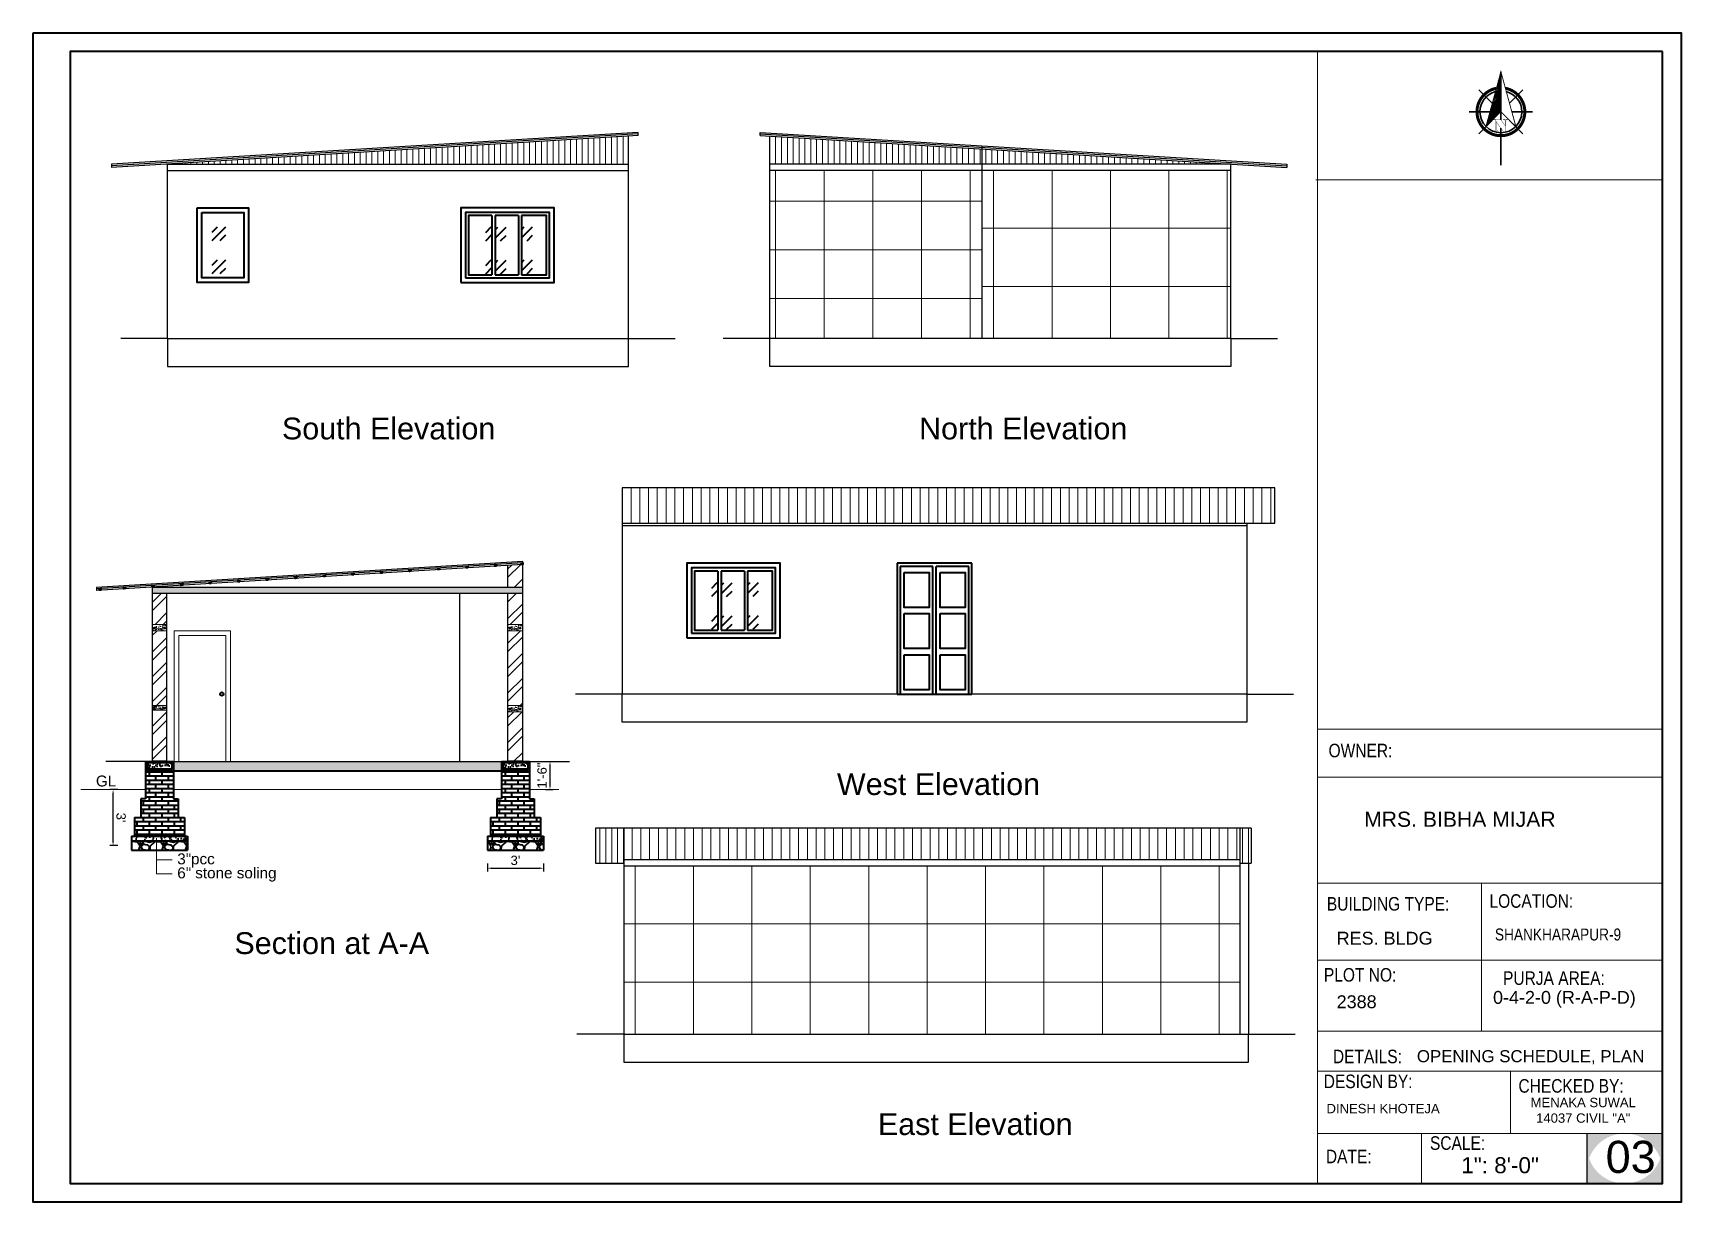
# Model space of a CAD drawing. Header units: inches. Extents: x 376358 to 406049, y -63575 to -53607.
# Drawn here: x 379451 to 380509, y -54358 to -53607 of the extents above; entities that cross this region are included whole.
import ezdxf

# ---------------------------------------------------------------- set-up
doc = ezdxf.new("R2010")
doc.units = ezdxf.units.IN
doc.header["$LTSCALE"] = 2
doc.header["$MEASUREMENT"] = 0
doc.header["$PDMODE"] = 34
doc.layers.get('0').update_dxf_attribs({"linetype": 'CONTINUOUS'})
doc.layers.get('DEFPOINTS').update_dxf_attribs({"color": 141, "linetype": 'CONTINUOUS'})
for name, color, linetype, lineweight in [('1', 7, 'CONTINUOUS', 13), ('DIMENTION', 140, 'CONTINUOUS', 0), ('door', 20, 'CONTINUOUS', 35), ('Rebars', 1, 'CONTINUOUS', 13), ('Siteplan', 7, 'CONTINUOUS', 30), ('steps', 253, 'CONTINUOUS', 20), ('TEXT', 181, 'CONTINUOUS', 25), ('WALL - A', 1, 'CONTINUOUS', 40)]:
    doc.layers.add(name, color=color, linetype=linetype, lineweight=lineweight)
doc.layers.add('Normal Wall', color=7, linetype='CONTINUOUS', lineweight=35, true_color=0xffaf89)
doc.layers.add('Rear Wall', color=7, linetype='CONTINUOUS', lineweight=20, true_color=0xd4e480)
doc.styles.add('Lettring Text', font='arial.ttf')
doc.styles.get("Standard").update_dxf_attribs({"font": 'ARIALN.TTF'})
doc.styles.add('SwissBT', font='swiss.ttf', dxfattribs={"height": 12})
doc.dimstyles.new('Copy of Standard', dxfattribs={"dimtxt": 6, "dimasz": 2.875, "dimexe": 2, "dimexo": 4, "dimgap": 2, "dimtad": 1, "dimdec": 0, "dimrnd": 1, "dimzin": 0, "dimdsep": 46, "dimlunit": 4, "dimtxsty": 'Lettring Text', "dimcen": 0.1, "dimclrd": 7, "dimclre": 7, "dimclrt": 7, "dimazin": 0, "dimtfac": 0.645, "dimtdec": 0, "dimtmove": 1, "dimatfit": 0, "dimfxl": 3, "dimfxlon": 1, "dimtfillclr": 256, "dimtolj": 1, "dimtzin": 0, "dimlwd": -1, "dimlwe": -1, "dimarcsym": 2})
pattern_1 = [(45, (17228.868, -23087.784), (21.21320344, 0), [12.5, -17.5]), (45, (17234.171, -23087.784), (21.21320344, 0), [5, -25]), (45, (17228.868, -23082.48), (21.21320344, 0), [5, -25])]
pattern_2 = [(90, (16499.684, -3254.4252), (-3.75, 0), [])]
pattern_3 = [(45, (17373.958, -23316.053), (21.21320344, 0), [12.5, -17.5]), (45, (17379.261, -23316.053), (21.21320344, 0), [5, -25]), (45, (17373.958, -23310.75), (21.21320344, 0), [5, -25])]
pattern_4 = [(50, (14742.9493, -3079.3683), (5.73808146, -0.50201708), [0.6, -6.6]), (355, (14742.9493, -3079.3683), (-1.11001067, 6.01753707), [0.48, -5.28]), (100.4514445, (14743.4275, -3079.41), (4.62807077, 5.51551993), [0.50992154, -5.6091369]), (46.1842, (14742.949, -3077.768), (8.53793065, -1.32415425), [0.9, -9.9]), (96.6356355, (14743.661, -3077.879), (7.47729557, 7.7929488), [0.76488274, -8.41371008]), (351.184164, (14742.949, -3077.768), (7.47729556, 7.7929488), [0.72, -7.92]), (21, (14743.7493, -3078.1683), (4.775256417, -3.220951125), [0.6, -6.6]), (326, (14743.7493, -3078.1683), (1.94652266, 5.80120036), [0.48, -5.28]), (71.4514447, (14744.147, -3078.437), (6.72177901, 2.58024922), [0.50992152, -5.6091369]), (37.5, (14742.9493, -3079.3683), (0.097278843, 2.663150831), [0, -5.216, 0, -5.36, 0, -5.3]), (7.5, (14742.9493, -3079.3683), (2.1045563, 3.155293695), [0, -3.056, 0, -5.096, 0, -2.02]), (327.5, (14741.1653, -3079.3683), (4.27057949, -0.180438974), [0, -2, 0, -6.24, 0, -8.28]), (317.5, (14740.3653, -3079.3683), (4.665489355, 0.80083986), [0, -2.6, 0, -4.144, 0, -5.88])]
pattern_5 = [(45, (14742.949, -3079.368), (-7.9549513, 7.9549513), []), (45, (14748.253, -3079.368), (-7.9549513, 7.9549513), [])]
pattern_6 = [(228.0127875, (18486.2866, -23344.3201), (-120, -135), [2.01804, -199.7863207]), (184.96974073, (18484.93664, -23345.8201), (180, 15), [3.46302, -342.8388714]), (132.51044708, (18481.4866, -23346.1201), (150, -165), [2.44182, -241.74048894]), (267.273689, (18475.63664, -23349.8701), (15, 300), [3.15357, -312.2033706]), (292.83365418, (18475.48664, -23353.0201), (-75, 180), [3.092325, -306.1405969]), (357.273689, (18476.68664, -23355.8701), (-300, 15), [3.15357, -312.2033706]), (37.69424047, (18479.83664, -23356.0201), (-195, -150), [4.170435, -412.87272823]), (72.25532837, (18483.13664, -23353.4701), (105, 330), [3.93732, -389.79482245]), (121.42956562, (18484.33664, -23349.7201), (-120, 195), [3.16425, -313.26109665]), (175.2363583, (18482.6866, -23347.0201), (165, -15), [3.61248, -177.0114387]), (222.3974378, (18479.08664, -23346.7201), (-180, -165), [4.67172, -462.5006251]), (138.81407483, (18490.4866, -23350.0201), (-105, 90), [1.594515, -157.8576722]), (171.4692344, (18489.28664, -23348.9701), (195, -30), [3.033555, -300.32267124]), (225, (18486.287, -23348.52), (-2e-15, -15), [2.121315, -19.09188844]), (203.1985905, (18485.2366, -23346.7201), (75, 30), [1.14237, -113.0942266]), (291.8014095, (18484.1866, -23347.17), (-15, 45), [1.615545, -79.1619271]), (30.9637565, (18484.7866, -23348.67), (45, 30), [2.623935, -84.8403434]), (161.5650512, (18487.0366, -23347.32), (30, -15), [1.897365, -45.5367999]), (16.38954033, (18475.48664, -23347.1701), (150, 45), [2.658, -263.1426772]), (70.34617594, (18478.0366, -23346.4201), (-60, -165), [2.229915, -220.7611162]), (293.1985905, (18487.0366, -23344.3201), (-30, 75), [2.284725, -111.9518716]), (343.61045967, (18487.93664, -23346.4201), (-150, 45), [2.658, -263.1426772]), (339.4439548, (18475.4866, -23356.4701), (-75, 30), [2.5632, -125.5968562]), (294.77514057, (18477.8866, -23357.3701), (-75, 165), [2.14767, -212.61964595]), (66.8014095, (18487.1866, -23359.3201), (30, 75), [2.284725, -111.9518716]), (17.35402464, (18488.0866, -23357.2201), (-195, -60), [2.514465, -248.9313542]), (69.4439548, (18479.8366, -23359.3201), (-30, -75), [1.2816, -126.8784562]), (101.3099325, (18486.2866, -23359.32), (-15, 60), [0.76485, -75.7204427]), (165.9637565, (18486.1366, -23358.57), (45, -15), [3.092325, -58.7542594]), (186.00900596, (18483.13664, -23357.8201), (150, 15), [2.86575, -283.7088476]), (303.6900675, (18484.7866, -23350.02), (-15, 30), [2.16333, -51.91993913]), (353.15722659, (18485.98664, -23351.8201), (255, -30), [3.77691, -373.91343936]), (60.9453959, (18489.7366, -23352.2701), (-60, -105), [1.54434, -152.8901121]), (90, (18490.487, -23350.92), (-15, 15), [0.9, -14.1]), (120.25643716, (18482.8366, -23357.3701), (60, -105), [2.08386, -206.30279984]), (48.0127875, (18481.7866, -23355.5701), (120, 135), [4.03608, -197.7682807]), (0, (18484.487, -23352.57), (15, 15), [3.9, -11.1]), (325.30484647, (18488.3866, -23352.5701), (150, -105), [2.37171, -234.7991145]), (254.0546041, (18490.3366, -23353.9201), (-15, -60), [2.18403, -107.01761834]), (207.64597536, (18489.73664, -23356.0201), (-285, -150), [3.555975, -352.04211273]), (175.42607874, (18486.58664, -23357.6701), (-195, 15), [3.761985, -372.4361011])]
pattern_7 = [(50, (315203.654, 62437.0346), (5.73808146, -0.50201708), [0.6, -6.6]), (355, (315203.654, 62437.0346), (-1.11001067, 6.01753707), [0.48, -5.28]), (100.4514, (315204.132, 62436.993), (4.62807505, 5.51551634), [0.50992152, -5.6091369]), (46.1842, (315203.654, 62438.6346), (8.5379284, -1.3241521), [0.9, -9.9]), (96.6356, (315204.365, 62438.524), (7.47730164, 7.79294297), [0.7648823, -8.413704]), (351.1842, (315203.654, 62438.635), (7.47729556, 7.7929488), [0.72, -7.92]), (21, (315204.454, 62438.2346), (4.77525642, -3.22095113), [0.6, -6.6]), (326, (315204.454, 62438.2346), (1.94652266, 5.80120036), [0.48, -5.28]), (71.4514, (315204.852, 62437.966), (6.72178103, 2.58024397), [0.50992152, -5.6091369]), (37.5, (315203.6538, 62437.0346), (0.097278843, 2.66315083), [0, -5.216, 0, -5.36, 0, -5.3]), (7.5, (315203.6538, 62437.0346), (2.1045563, 3.155293695), [0, -3.056, 0, -5.096, 0, -2.02]), (327.5, (315201.8698, 62437.0346), (4.27057949, -0.180438974), [0, -2, 0, -6.24, 0, -8.28]), (317.5, (315201.0698, 62437.0346), (4.66548935, 0.80083986), [0, -2.6, 0, -4.144, 0, -5.88])]
pattern_8 = [(50, (315432.143, 62437.0346), (5.73808146, -0.50201708), [0.6, -6.6]), (355, (315432.143, 62437.0346), (-1.11001067, 6.01753707), [0.48, -5.28]), (100.4514, (315432.621, 62436.993), (4.62807505, 5.51551634), [0.50992152, -5.6091369]), (46.1842, (315432.143, 62438.6346), (8.5379284, -1.3241521), [0.9, -9.9]), (96.6356, (315432.8546, 62438.524), (7.47730164, 7.79294297), [0.7648823, -8.413704]), (351.1842, (315432.143, 62438.635), (7.47729556, 7.7929488), [0.72, -7.92]), (21, (315432.943, 62438.2346), (4.77525642, -3.22095113), [0.6, -6.6]), (326, (315432.943, 62438.2346), (1.94652266, 5.80120036), [0.48, -5.28]), (71.4514, (315433.341, 62437.966), (6.72178103, 2.58024397), [0.50992152, -5.6091369]), (37.5, (315432.143, 62437.0346), (0.097278843, 2.66315083), [0, -5.216, 0, -5.36, 0, -5.3]), (7.5, (315432.143, 62437.0346), (2.1045563, 3.155293695), [0, -3.056, 0, -5.096, 0, -2.02]), (327.5, (315430.359, 62437.0346), (4.27057949, -0.180438974), [0, -2, 0, -6.24, 0, -8.28]), (317.5, (315429.559, 62437.0346), (4.66548935, 0.80083986), [0, -2.6, 0, -4.144, 0, -5.88])]

msp = doc.modelspace()

# ---------------------------------------------------------------- texts
at = {"color": 0}
for s, p in [('OWNER:', (380282.4, -54072.5)), ('LOCATION:', (380385.7, -54169.1))]:
    msp.add_text(s, height=8.7, dxfattribs=at).set_placement(p)
at = {"color": 7, "linetype": 'ByBlock', "lineweight": 5}
for s, insert, char_height, width, attachment_point in [('{\\fArial CE|b0|i0|c0|p34;South Elevation}', (379679, -53861.5), 14, 235.547, 5), ('{\\fArial CE|b0|i0|c0|p34;North Elevation}', (380086.4, -53861.5), 14, 235.547, 5), ('{\\fArial CE|b0|i0|c0|p34;GL}', (379491.1, -54084.2), 7, 174.101, 1), ('{\\fArial CE|b0|i0|c0|p34;West Elevation}', (380032, -54089.8), 14, 235.547, 5), ("{\\fArial CE|b0|i0|c238|p34;3'}'{\\fArial CE|b0|i0|c238|p34;pcc}", (379543.3, -54134.2), 7, 174.101, 1), ("{\\fArial CE|b0|i0|c0|p34;6\\fArial CE|b0|i0|c238|p34;'}'{\\fArial CE|b0|i0|c238|p34; \\fArial CE|b0|i0|c0|p34;stone\\fArial CE|b0|i0|c238|p34; soling}", (379543.3, -54143.2), 7, 174.101, 1), ('{\\fArial CE|b0|i0|c0|p34;Section at A-A}', (379642.5, -54191.9), 14, 235.547, 5), ('{\\fArial CE|b0|i0|c0|p34;East Elevation}', (380055.6, -54308.1), 14, 235.547, 5)]:
    msp.add_mtext(s, dxfattribs=dict(at, insert=insert, char_height=char_height, width=width, attachment_point=attachment_point))
at = {"layer": 'TEXT', "color": 0}
for s, height, p in [('OWNER:', 8.7, (380282.4, -54072.5)), ('LOCATION:', 8.7, (380385.7, -54169.1)), ('CHECKED BY:', 8.704, (380404.3, -54287.8)), ('CHECKED BY:', 8.704, (380404.3, -54287.8)), ('SCALE:', 8.7, (380347.5, -54324.5)), ('SCALE:', 8.7, (380347.5, -54324.5))]:
    msp.add_text(s, height=height, dxfattribs=at).set_placement(p)
at = {"layer": 'TEXT', "color": 0, "linetype": 'ByBlock', "style": 'SwissBT'}
for s, insert, char_height, width, attachment_point in [('MRS. BIBHA MIJAR', (380366.7, -54107.4), 9.72, 217.511, 2), ('OPENING SCHEDULE, PLAN', (380339.1, -54260.5), 7.74, 268.532, 1), ('DINESH KHOTEJA', (380281.1, -54295), 6, 201.528, 1), ('MENAKA SUWAL\\P14037 CIVIL "A"', (380445.9, -54291.1), 6, 88.549, 2)]:
    msp.add_mtext(s, dxfattribs=dict(at, insert=insert, char_height=char_height, width=width, attachment_point=attachment_point))
at = {"layer": 'TEXT', "color": 0, "attachment_point": 1}
for s, insert, char_height, width in [('BUILDING TYPE:', (380281.3, -54162.2), 8.704, 148.555), ('BUILDING TYPE:', (380281.3, -54162.2), 8.704, 148.555), ('PLOT NO: ', (380279.4, -54207.8), 8.7, 138.027), ('PLOT NO: ', (380279.4, -54207.8), 8.7, 138.027), ('PURJA AREA:', (380394.4, -54209.9), 8.704, 197.582), ('PURJA AREA:', (380394.4, -54209.9), 8.704, 197.582), ('DETAILS: ', (380285.2, -54260.2), 8.7, 138.027), ('DESIGN BY:', (380279.3, -54276.2), 8.7, 138.027), ('DESIGN BY:', (380279.3, -54276.2), 8.7, 138.027), ('DATE:', (380280.7, -54324.4), 8.7, 34.818)]:
    msp.add_mtext(s, dxfattribs=dict(at, insert=insert, char_height=char_height, width=width))
at = {"layer": 'TEXT', "color": 0, "style": 'SwissBT'}
for s, insert, char_height, width, attachment_point in [('RES. BLDG', (380287.6, -54184.5), 8.26, 163.214, 1), ('RES. BLDG', (380287.6, -54184.5), 8.26, 163.214, 1), ('0-4-2-0 (R-A-P-D)', (380433.8, -54222.5), 8.256, 163.214, 2), ('2388', (380287.6, -54225.3), 8.26, 163.214, 1), ('03', (380460.3, -54318.7), 20.64, 20.158, 1)]:
    msp.add_mtext(s, dxfattribs=dict(at, insert=insert, char_height=char_height, width=width, attachment_point=attachment_point))
at = {"layer": 'TEXT', "color": 0, "linetype": 'ByBlock', "insert": (380389.2, -54182.4), "char_height": 7.671, "attachment_point": 1}
msp.add_mtext_dynamic_manual_height_columns('SHANKHARAPUR-9', width=381.035, gutter_width=1.53, heights=[0], dxfattribs=at)
at = {"layer": 'TEXT', "color": 0, "ltscale": 0.5, "insert": (380367.6, -54329.2), "char_height": 10.32, "width": 127.534, "attachment_point": 1, "style": 'SwissBT'}
msp.add_mtext('1": 8\'-0"', dxfattribs=at)
msp.add_mtext('1": 8\'-0"', dxfattribs=at)

# ---------------------------------------------------------------- blocks, each defined once
blk = doc.blocks.new('*X29')
at = {"color": 0}
for p, q in [((145.96, -414.6), (147.62, -412.94)), ((146.16, -413.87), (147.62, -412.41)), ((146.36, -413.14), (147.62, -411.88)), ((146.55, -412.41), (147.62, -411.35)), ((146.75, -411.68), (147.62, -410.82)), ((146.95, -410.95), (147.62, -410.29)), ((147.15, -410.22), (147.62, -409.76)), ((147.35, -409.49), (147.62, -409.23)), ((147.55, -408.76), (147.62, -408.7)), ((143.76, -422.63), (147.62, -418.77)), ((143.96, -421.9), (147.62, -418.24)), ((144.16, -421.17), (147.62, -417.71)), ((144.36, -420.44), (147.62, -417.18)), ((144.56, -419.71), (147.62, -416.65)), ((144.76, -418.98), (147.62, -416.12)), ((144.96, -418.25), (147.62, -415.59)), ((145.16, -417.52), (147.62, -415.06)), ((145.36, -416.79), (147.62, -414.53)), ((145.56, -416.06), (147.62, -414)), ((145.76, -415.33), (147.62, -413.47)), ((142.76, -426.28), (147.62, -421.42)), ((142.96, -425.55), (147.62, -420.89)), ((143.16, -424.82), (147.62, -420.36)), ((143.36, -424.09), (147.62, -419.83)), ((143.56, -423.36), (147.62, -419.3))]:
    blk.add_line(p, q, dxfattribs=at)
blk = doc.blocks.new('NORTH_15')
for p, q in [((-2.87, 2.87), (-7.37, 7.37)), ((0, 3.66), (0, 10.62)), ((2.87, 2.87), (7.37, 7.37)), ((-13.37, 0), (2.72, 0)), ((5.49, 0), (17.83, 0)), ((-2.87, -2.87), (-7.37, -7.37)), ((0, -3.66), (0, -10.62)), ((2.87, -2.87), (7.37, -7.37))]:
    blk.add_line(p, q)
at = {"const_width": 1}
for points in [[(0, -8, 1), (0, 8, 0.359415), (-7.86, 1.52, 1)], [(-7.86, -1.52, 0.359415), (0, -8, 1)]]:
    blk.add_lwpolyline(points, format="xyb", dxfattribs=at)
for points, const_width in [([(4.96, -5.01), (-13.37, 0), (4.9, 5), (0, 0), (4.96, -5.01)], 0.3), ([(5.93, -1.55), (6, -1.55), (6.07, -1.54), (6.13, -1.53), (6.17, -1.52), (6.22, -1.51), (6.26, -1.49), (6.28, -1.47), (6.3, -1.45), (6.32, -1.42), (6.33, -1.39), (6.35, -1.34), (6.36, -1.29), (6.37, -1.23), (6.38, -1.16), (6.38, -1.08), (6.38, -1), (6.54, -1), (6.54, -2.34), (6.38, -2.34), (6.38, -2.3), (6.38, -2.23), (6.38, -2.16), (6.37, -2.09), (6.36, -2.04), (6.35, -1.99), (6.33, -1.95), (6.32, -1.91), (6.3, -1.88), (6.28, -1.86), (6.26, -1.83), (6.22, -1.81), (6.18, -1.8), (6.13, -1.78), (6.07, -1.77), (6.01, -1.76), (5.95, -1.76), (2.66, -1.76), (2.66, -2.34), (2.5, -2.34), (2.5, -0.16), (4.71, 1.44), (3.14, 1.44), (3.07, 1.44), (3, 1.43), (2.94, 1.42), (2.89, 1.41), (2.85, 1.4), (2.81, 1.38), (2.78, 1.36), (2.76, 1.34), (2.74, 1.31), (2.72, 1.27), (2.7, 1.22), (2.69, 1.17), (2.68, 1.11), (2.67, 1.04), (2.66, 0.97), (2.66, 0.89), (2.66, 0.87), (2.5, 0.87), (2.5, 2.21), (2.66, 2.21), (2.66, 2.17), (2.66, 2.09), (2.67, 2.03), (2.68, 1.97), (2.69, 1.91), (2.7, 1.86), (2.71, 1.82), (2.73, 1.78), (2.75, 1.76), (2.77, 1.74), (2.8, 1.72), (2.85, 1.7), (2.89, 1.68), (2.94, 1.67), (3, 1.66), (3.07, 1.66), (3.14, 1.66), (6.54, 1.66), (6.54, 0.75), (3.33, -1.55), (5.93, -1.55), (5.93, -1.55)], 0.1)]:
    blk.add_lwpolyline(points, dxfattribs=dict(const_width=const_width))
for start, end in [(90, 164.973), (270, 90), (195.027, 270)]:
    blk.add_arc((0, 0), 7, start, end)
at = {"rotation": 90}
blk.add_blockref('*X29', (-421.89, -147.62), dxfattribs=at)
blk = doc.blocks.new('A$C0BDB7EE9')
at = {"layer": 'Siteplan', "xscale": 2.999999999999779, "yscale": 2.999999999999779, "zscale": 2.999999999999779, "rotation": 247.8612575918487}
blk.add_blockref('NORTH_15', (20.2, 49.5), dxfattribs=at)
blk = doc.blocks.new('A$C327B4BBD')
at = {"layer": 'DIMENTION', "ltscale": 0.3, "xscale": 1.171875000000082, "yscale": 1.171875000000082, "zscale": 1.171875000000082, "rotation": 112.1387424081494}
blk.add_blockref('A$C0BDB7EE9', (16.1, 0), dxfattribs=at)
blk = doc.blocks.new('*D210')
at = {"color": 7, "transparency": 16777216}
for p, q in [((379505.1, -54093.2), (379500.1, -54093.2)), ((379502.1, -54126.3), (379502.1, -54096.1)), ((379505.1, -54129.2), (379500.1, -54129.2))]:
    blk.add_line(p, q, dxfattribs=at)
at = {"color": 7, "linetype": 'ByBlock', "transparency": 16777216}
for points in [[(379502.6, -54096.1), (379501.6, -54096.1), (379502.1, -54093.2)], [(379502.6, -54126.3), (379501.6, -54126.3), (379502.1, -54129.2)]]:
    blk.add_solid(points, dxfattribs=at)
at = {"layer": 'DEFPOINTS', "color": 0, "linetype": 'ByBlock', "transparency": 16777216}
for p in [(379502.1, -54093.2), (379513.9, -54093.2), (379513.9, -54129.2)]:
    blk.add_point(p, dxfattribs=at)
at = {"color": 7, "linetype": 'ByBlock', "lineweight": 5, "transparency": 16777216, "insert": (379507.2, -54111.2), "char_height": 6, "attachment_point": 5, "rotation": 270.0012, "style": 'Lettring Text'}
blk.add_mtext("\\A1;3'", dxfattribs=at)
blk = doc.blocks.new('*D212')
at = {"color": 7, "transparency": 16777216}
for p, q in [((379779.6, -54075.2), (379784.6, -54075.2)), ((379782.6, -54090.3), (379782.6, -54078.1)), ((379779.6, -54093.2), (379784.6, -54093.2))]:
    blk.add_line(p, q, dxfattribs=at)
at = {"color": 7, "linetype": 'ByBlock', "transparency": 16777216}
for points in [[(379782.1, -54078.1), (379783.1, -54078.1), (379782.6, -54075.2)], [(379782.1, -54090.3), (379783.1, -54090.3), (379782.6, -54093.2)]]:
    blk.add_solid(points, dxfattribs=at)
at = {"layer": 'DEFPOINTS', "color": 0, "linetype": 'ByBlock', "transparency": 16777216}
for p in [(379769.4, -54075.2), (379782.6, -54075.2), (379769.4, -54093.2)]:
    blk.add_point(p, dxfattribs=at)
at = {"color": 7, "linetype": 'ByBlock', "lineweight": 5, "transparency": 16777216, "insert": (379777.5, -54084.2), "char_height": 6, "attachment_point": 5, "rotation": 90, "style": 'Lettring Text'}
blk.add_mtext('\\A1;1\'-6"', dxfattribs=at)
blk = doc.blocks.new('*D211')
at = {"color": 7, "transparency": 16777216}
for p, q in [((379742.4, -54140.7), (379742.4, -54145.7)), ((379745.3, -54143.7), (379775.5, -54143.7)), ((379778.4, -54140.7), (379778.4, -54145.7))]:
    blk.add_line(p, q, dxfattribs=at)
at = {"color": 7, "linetype": 'ByBlock', "transparency": 16777216}
for points in [[(379745.3, -54143.2), (379745.3, -54144.2), (379742.4, -54143.7)], [(379775.5, -54143.2), (379775.5, -54144.2), (379778.4, -54143.7)]]:
    blk.add_solid(points, dxfattribs=at)
at = {"layer": 'DEFPOINTS', "color": 0, "linetype": 'ByBlock', "transparency": 16777216}
for p in [(379742.4, -54129.2), (379778.4, -54129.2), (379778.4, -54143.7)]:
    blk.add_point(p, dxfattribs=at)
at = {"color": 7, "linetype": 'ByBlock', "lineweight": 5, "transparency": 16777216, "insert": (379760.4, -54138.7), "char_height": 6, "attachment_point": 5, "style": 'Lettring Text'}
blk.add_mtext("\\A1;3'", dxfattribs=at)

# ---------------------------------------------------------------- dimensions: what is measured, and where the dimension line sits
at = {"color": 7, "linetype": 'ByBlock', "lineweight": 5}
dim = msp.add_linear_dim(base=(379782.6, -54075.2), p1=(379769.4, -54093.2), p2=(379769.4, -54075.2), angle=90, dimstyle='Copy of Standard', dxfattribs=at)
dim.commit()
dim.dimension.update_dxf_attribs({"geometry": '*D212', "text_midpoint": (379782.6, -54084.2), "dimtype": 160})
dim = msp.add_aligned_dim(p1=(379513.9, -54129.2), p2=(379513.9, -54093.2), distance=11.8, dimstyle='Copy of Standard', dxfattribs=at)
dim.commit()
dim.dimension.update_dxf_attribs({"geometry": '*D210', "text_midpoint": (379507.2, -54111.2)})
dim = msp.add_linear_dim(base=(379778.4, -54143.7), p1=(379742.4, -54129.2), p2=(379778.4, -54129.2), dimstyle='Copy of Standard', dxfattribs=at)
dim.commit()
dim.dimension.update_dxf_attribs({"geometry": '*D211', "text_midpoint": (379760.4, -54138.7)})

# ---------------------------------------------------------------- hatches: boundary and pattern name
at = {"linetype": 'ByBlock', "lineweight": 5}
h = msp.add_hatch(dxfattribs=at)
h.set_pattern_fill('AR-CONC', scale=0.5, style=0)
h.set_pattern_definition([(50, (333288.4755, 14816.5636), (3.58630091, -0.31376067), [0.375, -4.125]), (355, (333288.4755, 14816.5636), (-0.69375667, 3.76096067), [0.3, -3.3]), (100.4514, (333288.7743, 14816.5375), (2.89254691, 3.44719771), [0.31870095, -3.50571056]), (46.1842, (333288.4755, 14817.5636), (5.33620524, -0.82759507), [0.5625, -6.1875]), (96.6356, (333288.92, 14817.4947), (4.67331353, 4.87058935), [0.47805144, -5.258565]), (351.1842, (333288.4755, 14817.5636), (4.67330973, 4.870593), [0.45, -4.95]), (21, (333288.9755, 14817.3136), (2.98453526, -2.01309445), [0.375, -4.125]), (326, (333288.9755, 14817.3136), (1.21657666, 3.62575023), [0.3, -3.3]), (71.4514, (333289.224, 14817.146), (4.20111314, 1.61265248), [0.31870095, -3.50571056]), (37.5, (333288.4755, 14816.5636), (0.060799277, 1.66446927), [0, -3.26, 0, -3.35, 0, -3.3125]), (7.5, (333288.4755, 14816.5636), (1.315347687, 1.97205856), [0, -1.91, 0, -3.185, 0, -1.2625]), (327.5, (333287.3605, 14816.5636), (2.66911218, -0.112774359), [0, -1.25, 0, -3.9, 0, -5.175]), (317.5, (333286.8605, 14816.5636), (2.91593085, 0.50052491), [0, -1.625, 0, -2.59, 0, -3.675])])
h.paths.add_polyline_path([(379536.4, -53987.2), (379527.4, -53987.2), (379527.4, -53991.2), (379536.4, -53991.2)])
edge = h.paths.add_edge_path(flags=16)
edge.add_arc((379535.3, -53989.8), 0.496, 180, 268.058, ccw=False)
edge.add_arc((379535.3, -53989.8), 0.496, 0, 180, ccw=False)
edge.add_arc((379535.3, -53989.8), 0.496, -91.942, 0, ccw=False)
edge.add_line((379535.3, -53990.3), (379528.5, -53990.3))
edge.add_arc((379528.5, -53989.8), 0.496, 180, 271.942, ccw=False)
edge.add_arc((379528.5, -53989.8), 0.496, 0, 180, ccw=False)
edge.add_arc((379528.5, -53989.8), 0.496, -88.058, 0, ccw=False)
edge.add_line((379528.5, -53990.3), (379535.3, -53990.3))
h = msp.add_hatch(color=7, dxfattribs=at)
h.paths.add_polyline_path([(379535.8, -53989.6, 0.414214), (379535.3, -53989.1), (379535.1, -53989.1, 0.315664), (379534.8, -53989.6, 1)])
h.paths.add_polyline_path([(379528.7, -53989.1), (379528.5, -53989.1, 0.414214), (379528, -53989.6, 0.404321), (379528.5, -53990.1), (379528.5, -53990.1, 0.404321), (379529, -53989.6, 0.315664)])
h = msp.add_hatch(dxfattribs=at)
h.set_pattern_fill('AR-CONC', scale=0.5, style=0)
h.set_pattern_definition([(50, (333516.7053, 14816.5636), (3.58630091, -0.31376067), [0.375, -4.125]), (355, (333516.7053, 14816.5636), (-0.69375667, 3.76096067), [0.3, -3.3]), (100.4514, (333517.004, 14816.5375), (2.89254691, 3.44719771), [0.31870095, -3.50571056]), (46.1842, (333516.7053, 14817.5636), (5.33620524, -0.82759507), [0.5625, -6.1875]), (96.6356, (333517.15, 14817.4947), (4.67331353, 4.87058935), [0.47805144, -5.258565]), (351.1842, (333516.7053, 14817.5636), (4.67330973, 4.870593), [0.45, -4.95]), (21, (333517.2053, 14817.3136), (2.98453526, -2.01309445), [0.375, -4.125]), (326, (333517.2053, 14817.3136), (1.21657666, 3.62575023), [0.3, -3.3]), (71.4514, (333517.454, 14817.146), (4.20111314, 1.61265248), [0.31870095, -3.50571056]), (37.5, (333516.7053, 14816.5636), (0.060799277, 1.66446927), [0, -3.26, 0, -3.35, 0, -3.3125]), (7.5, (333516.7053, 14816.5636), (1.315347687, 1.97205856), [0, -1.91, 0, -3.185, 0, -1.2625]), (327.5, (333515.5903, 14816.5636), (2.66911218, -0.112774359), [0, -1.25, 0, -3.9, 0, -5.175]), (317.5, (333515.0903, 14816.5636), (2.91593085, 0.50052491), [0, -1.625, 0, -2.59, 0, -3.675])])
h.paths.add_polyline_path([(379765.1, -53987.2), (379755.6, -53987.2), (379755.6, -53991.2), (379765.1, -53991.2)])
edge = h.paths.add_edge_path(flags=16)
edge.add_arc((379756.7, -53989.6), 0.497, -29.0099, 209.0099, ccw=False)
edge.add_arc((379756.7, -53989.6), 0.496, 271.942, 331.2928, ccw=False)
edge.add_line((379756.7, -53990.1), (379763.5, -53990.1))
edge.add_arc((379763.5, -53989.6), 0.496, 208.7072, 268.058, ccw=False)
edge.add_arc((379763.5, -53989.6), 0.497, -23.8026, 209.0273, ccw=False)
edge.add_arc((379763.5, -53989.5), 0.545, 271.5245, 333.051, ccw=False)
edge.add_line((379763.5, -53990.1), (379756.7, -53990.1))
edge.add_arc((379756.7, -53989.6), 0.496, 208.7072, 271.942, ccw=False)
h = msp.add_hatch(color=7, dxfattribs=at)
h.paths.add_polyline_path([(379764, -53989.6, 0.414214), (379763.5, -53989.1), (379763.4, -53989.1, 0.315664), (379763.1, -53989.6, 1)])
h.paths.add_polyline_path([(379756.9, -53989.1), (379756.7, -53989.1, 0.414214), (379756.2, -53989.6, 0.404321), (379756.7, -53990.1), (379756.7, -53990.1, 0.404321), (379757.2, -53989.6, 0.315664)])
h = msp.add_hatch(dxfattribs=at)
h.set_pattern_fill('AR-CONC', scale=0.5, style=0)
h.set_pattern_definition([(50, (333288.4755, 14765.5636), (3.58630091, -0.31376067), [0.375, -4.125]), (355, (333288.4755, 14765.5636), (-0.69375667, 3.76096067), [0.3, -3.3]), (100.4514, (333288.7743, 14765.5375), (2.89254691, 3.44719771), [0.31870095, -3.50571056]), (46.1842, (333288.4755, 14766.5636), (5.33620524, -0.82759507), [0.5625, -6.1875]), (96.6356, (333288.92, 14766.4947), (4.67331353, 4.87058935), [0.47805144, -5.258565]), (351.1842, (333288.4755, 14766.5636), (4.67330973, 4.870593), [0.45, -4.95]), (21, (333288.9755, 14766.3136), (2.98453526, -2.01309445), [0.375, -4.125]), (326, (333288.9755, 14766.3136), (1.21657666, 3.62575023), [0.3, -3.3]), (71.4514, (333289.224, 14766.146), (4.20111314, 1.61265248), [0.31870095, -3.50571056]), (37.5, (333288.4755, 14765.5636), (0.060799277, 1.66446927), [0, -3.26, 0, -3.35, 0, -3.3125]), (7.5, (333288.4755, 14765.5636), (1.315347687, 1.97205856), [0, -1.91, 0, -3.185, 0, -1.2625]), (327.5, (333287.3605, 14765.5636), (2.66911218, -0.112774359), [0, -1.25, 0, -3.9, 0, -5.175]), (317.5, (333286.8605, 14765.5636), (2.91593085, 0.50052491), [0, -1.625, 0, -2.59, 0, -3.675])])
h.paths.add_polyline_path([(379536.4, -54039.2), (379527.4, -54039.2), (379527.4, -54042.2), (379536.4, -54042.2)])
h.paths.add_polyline_path([(379535.3, -54041.3, -0.404321), (379534.8, -54040.8, -1), (379535.8, -54040.8, -0.424176), (379535.3, -54041.3), (379528.5, -54041.3, -0.424176), (379528, -54040.8, -1), (379529, -54040.8, -0.404321), (379528.5, -54041.3)], flags=16)
h = msp.add_hatch(color=7, dxfattribs=at)
h.paths.add_polyline_path([(379535.8, -54040.8, 0.414214), (379535.3, -54040.3), (379535.1, -54040.4, 0.315664), (379534.8, -54040.8, 1)])
h.paths.add_polyline_path([(379528.7, -54040.4), (379528.5, -54040.3, 0.414214), (379528, -54040.8, 0.404321), (379528.5, -54041.3), (379528.5, -54041.3, 0.404321), (379529, -54040.8, 0.315664)])
h = msp.add_hatch(dxfattribs=at)
h.set_pattern_fill('AR-CONC', scale=0.5, style=0)
h.set_pattern_definition([(50, (333516.7053, 14764.5636), (3.58630091, -0.31376067), [0.375, -4.125]), (355, (333516.7053, 14764.5636), (-0.69375667, 3.76096067), [0.3, -3.3]), (100.4514, (333517.004, 14764.5375), (2.89254691, 3.44719771), [0.31870095, -3.50571056]), (46.1842, (333516.7053, 14765.5636), (5.33620524, -0.82759507), [0.5625, -6.1875]), (96.6356, (333517.15, 14765.4947), (4.67331353, 4.87058935), [0.47805144, -5.258565]), (351.1842, (333516.7053, 14765.5636), (4.67330973, 4.870593), [0.45, -4.95]), (21, (333517.2053, 14765.3136), (2.98453526, -2.01309445), [0.375, -4.125]), (326, (333517.2053, 14765.3136), (1.21657666, 3.62575023), [0.3, -3.3]), (71.4514, (333517.454, 14765.146), (4.20111314, 1.61265248), [0.31870095, -3.50571056]), (37.5, (333516.7053, 14764.5636), (0.060799277, 1.66446927), [0, -3.26, 0, -3.35, 0, -3.3125]), (7.5, (333516.7053, 14764.5636), (1.315347687, 1.97205856), [0, -1.91, 0, -3.185, 0, -1.2625]), (327.5, (333515.5903, 14764.5636), (2.66911218, -0.112774359), [0, -1.25, 0, -3.9, 0, -5.175]), (317.5, (333515.0903, 14764.5636), (2.91593085, 0.50052491), [0, -1.625, 0, -2.59, 0, -3.675])])
h.paths.add_polyline_path([(379765.1, -54039.2), (379755.6, -54039.2), (379755.6, -54043.2), (379765.1, -54043.2)])
edge = h.paths.add_edge_path(flags=16)
edge.add_arc((379756.7, -54041.6), 0.497, -29.0099, 209.0099, ccw=False)
edge.add_arc((379756.7, -54041.6), 0.496, 271.942, 331.2928, ccw=False)
edge.add_line((379756.7, -54042.1), (379763.5, -54042.1))
edge.add_arc((379763.5, -54041.6), 0.496, 208.7072, 268.058, ccw=False)
edge.add_arc((379763.5, -54041.6), 0.497, -23.8026, 209.0273, ccw=False)
edge.add_arc((379763.5, -54041.5), 0.545, 271.5245, 333.051, ccw=False)
edge.add_line((379763.5, -54042.1), (379756.7, -54042.1))
edge.add_arc((379756.7, -54041.6), 0.496, 208.7072, 271.942, ccw=False)
h = msp.add_hatch(color=7, dxfattribs=at)
h.paths.add_polyline_path([(379764, -54041.6, 0.414214), (379763.5, -54041.1), (379763.4, -54041.1, 0.315664), (379763.1, -54041.6, 1)])
h.paths.add_polyline_path([(379756.9, -54041.1), (379756.7, -54041.1, 0.414214), (379756.2, -54041.6, 0.404321), (379756.7, -54042.1), (379756.7, -54042.1, 0.404321), (379757.2, -54041.6, 0.315664)])
msp.add_hatch(color=0).paths.add_polyline_path([(380496.8, -54314), (380472.5, -54314, -0.414214), (380496.8, -54338.3)])
at = {"layer": '1', "ltscale": 5}
h = msp.add_hatch(dxfattribs=at)
h.set_pattern_fill('ANSI37', color=256, scale=250, angle=45, style=0)
h.set_pattern_definition([(90, (1417489.748, -783059.204), (-31.25, 0), []), (180, (1417489.748, -783059.204), (-2e-15, -31.25), [])])
h.paths.add_polyline_path([(380060.1, -53803.7), (380060.1, -53695.7), (379923.8, -53695.7), (379923.8, -53803.7)])
h = msp.add_hatch(dxfattribs=at)
h.set_pattern_fill('ANSI37', color=256, scale=300, angle=45, style=0)
h.set_pattern_definition([(90, (17404.875, -2807.83), (-37.5, 0), []), (180, (17404.875, -2807.83), (-4e-15, -37.5), [])])
h.paths.add_polyline_path([(380219.6, -53803.7), (380219.6, -53695.7), (380060.1, -53695.7), (380060.1, -53803.7)])
h = msp.add_hatch(dxfattribs=at)
h.set_pattern_fill('ANSI37', color=256, scale=300, angle=45, style=0)
h.set_pattern_definition([(90, (16499.684, -3254.425), (-37.5, 0), []), (180, (16499.684, -3254.425), (-4e-15, -37.5), [])])
h.paths.add_polyline_path([(380225.7, -54250.2), (380225.7, -54142.2), (379829.9, -54142.2), (379829.9, -54250.2)])
at = {"layer": 'door', "ltscale": 0.5}
h = msp.add_hatch(dxfattribs=at)
h.set_pattern_fill('GOST_GLASS', color=256, scale=2.5)
h.set_pattern_definition([(45, (17710.781, -2807.832), (21.21320344, 0), [12.5, -17.5]), (45, (17716.084, -2807.832), (21.21320344, 0), [5, -25]), (45, (17710.781, -2802.529), (21.21320344, 0), [5, -25])])
h.paths.add_polyline_path([(379559.1, -53722.7), (379559.1, -53764.7), (379586.1, -53764.7), (379586.1, -53722.7)])
h = msp.add_hatch(dxfattribs=at)
h.set_pattern_fill('GOST_GLASS', color=256, scale=2.5)
h.set_pattern_definition(pattern_1)
h.paths.add_polyline_path([(379745.3, -53724.7), (379730.3, -53724.7), (379730.3, -53762.7), (379745.3, -53762.7)])
h = msp.add_hatch(dxfattribs=at)
h.set_pattern_fill('GOST_GLASS', color=256, scale=2.5)
h.set_pattern_definition([(45, (17211.868, -23087.969), (21.21320344, 0), [12.5, -17.5]), (45, (17217.171, -23087.969), (21.21320344, 0), [5, -25]), (45, (17211.868, -23082.665), (21.21320344, 0), [5, -25])])
h.paths.add_polyline_path([(379762.3, -53724.8), (379747.3, -53724.8), (379747.3, -53762.8), (379762.3, -53762.8)])
h = msp.add_hatch(dxfattribs=at)
h.set_pattern_fill('GOST_GLASS', color=256, scale=2.5)
h.set_pattern_definition(pattern_1)
h.paths.add_polyline_path([(379780.3, -53724.7), (379764.3, -53724.7), (379764.3, -53762.7), (379780.3, -53762.7)])
h = msp.add_hatch(dxfattribs=at)
h.set_pattern_fill('GOST_GLASS', color=256, scale=2.5)
h.set_pattern_definition(pattern_3)
h.paths.add_polyline_path([(379890.4, -53952.9), (379875.4, -53952.9), (379875.4, -53990.9), (379890.4, -53990.9)])
h = msp.add_hatch(dxfattribs=at)
h.set_pattern_fill('GOST_GLASS', color=256, scale=2.5)
h.set_pattern_definition([(45, (17356.958, -23316.238), (21.21320344, 0), [12.5, -17.5]), (45, (17362.261, -23316.238), (21.21320344, 0), [5, -25]), (45, (17356.958, -23310.935), (21.21320344, 0), [5, -25])])
h.paths.add_polyline_path([(379907.4, -53953.1), (379892.4, -53953.1), (379892.4, -53991.1), (379907.4, -53991.1)])
h = msp.add_hatch(dxfattribs=at)
h.set_pattern_fill('GOST_GLASS', color=256, scale=2.5)
h.set_pattern_definition(pattern_3)
h.paths.add_polyline_path([(379925.4, -53952.9), (379909.4, -53952.9), (379909.4, -53990.9), (379925.4, -53990.9)])
h = msp.add_hatch(dxfattribs=at)
h.set_pattern_fill('AR-CONC', color=256, scale=0.8, style=0)
h.set_pattern_definition(pattern_4)
h.paths.add_polyline_path([(379527.4, -53963.2), (379527.4, -53967.2), (379765.1, -53967.2), (379765.1, -53963.2)])
at = {"layer": 'door', "ltscale": 0.5, "transparency": 33554648}
h = msp.add_hatch(dxfattribs=at)
h.set_pattern_fill('AR-BRSTD', color=256)
h.set_pattern_definition([(0, (224129.5798, -27187.7597), (0, 2.667), []), (90, (224129.5798, -27187.7597), (-4, 2.667), [2.667, -2.667])])
h.paths.add_polyline_path([(379540.9, -54081.2), (379522.9, -54081.2), (379522.9, -54099.2), (379540.9, -54099.2)])
h.paths.add_polyline_path([(379543.9, -54099.2), (379519.9, -54099.2), (379519.9, -54111.2), (379540.9, -54111.2), (379543.9, -54111.2)])
h.paths.add_polyline_path([(379547.9, -54111.2), (379540.9, -54111.2), (379519.9, -54111.2), (379515.9, -54111.2), (379515.9, -54123.2), (379547.9, -54123.2)])
at = {"layer": 'door', "ltscale": 0.5}
h = msp.add_hatch(dxfattribs=at)
h.set_pattern_fill('AR-CONC', color=256, scale=0.8, style=0)
h.set_pattern_definition(pattern_7)
h.paths.add_polyline_path([(379540.9, -54075.2), (379522.9, -54075.2), (379522.9, -54081.2), (379540.9, -54081.2), (379540.9, -54076.1)])
h.paths.add_polyline_path([(379539.9, -54076.1), (379539.9, -54080.2), (379523.9, -54080.2), (379523.9, -54076.1), (379524.2, -54076.1, -0.049683), (379524.3, -54076.1)], flags=16)
h.paths.add_polyline_path([(379539.9, -54076.5, -1), (379539.2, -54076.5, -1)], flags=0)
h.paths.add_polyline_path([(379539.9, -54079.9, -1), (379539.2, -54079.9, -1)], flags=16)
h.paths.add_polyline_path([(379524.6, -54079.9, -1), (379523.9, -54079.9, -1)], flags=16)
h = msp.add_hatch(dxfattribs=at)
h.set_pattern_fill('AR-CONC', color=256, scale=0.8, style=0)
h.set_pattern_definition(pattern_7)
h.paths.add_polyline_path([(379539.9, -54076.1), (379523.9, -54076.1), (379523.9, -54080.2), (379539.9, -54080.2)])
h = msp.add_hatch(color=256, dxfattribs=at)
h.paths.add_polyline_path([(379524.6, -54076.5, 0.385424), (379524.3, -54076.1), (379524.2, -54076.1, 0.385424), (379523.9, -54076.5, 1)])
h.paths.add_polyline_path([(379523.9, -54079.9, 1), (379524.6, -54079.9, 1)])
h.paths.add_polyline_path([(379539.2, -54076.5, 1), (379539.9, -54076.5, 1)])
h.paths.add_polyline_path([(379539.2, -54079.9, 1), (379539.9, -54079.9, 1)])
at = {"layer": 'door', "ltscale": 0.5, "transparency": 33554648}
h = msp.add_hatch(dxfattribs=at)
h.set_pattern_fill('AR-BRSTD', color=256)
h.set_pattern_definition([(0, (224358.069, -27187.7597), (0, 2.667), []), (90, (224358.069, -27187.7597), (-4, 2.667), [2.667, -2.667])])
h.paths.add_polyline_path([(379769.4, -54081.2), (379751.4, -54081.2), (379751.4, -54099.2), (379769.4, -54099.2)])
h.paths.add_polyline_path([(379772.4, -54099.2), (379748.4, -54099.2), (379748.4, -54111.2), (379769.4, -54111.2), (379772.4, -54111.2)])
h.paths.add_polyline_path([(379776.4, -54111.2), (379769.4, -54111.2), (379748.4, -54111.2), (379744.4, -54111.2), (379744.4, -54123.2), (379776.4, -54123.2)])
at = {"layer": 'door', "ltscale": 0.5}
h = msp.add_hatch(dxfattribs=at)
h.set_pattern_fill('AR-CONC', color=256, scale=0.8, style=0)
h.set_pattern_definition(pattern_8)
h.paths.add_polyline_path([(379769.4, -54075.2), (379751.4, -54075.2), (379751.4, -54081.2), (379769.4, -54081.2), (379769.4, -54076.1)])
h.paths.add_polyline_path([(379768.4, -54076.1), (379768.4, -54080.2), (379752.4, -54080.2), (379752.4, -54076.1), (379752.7, -54076.1, -0.049683), (379752.8, -54076.1)], flags=16)
h.paths.add_polyline_path([(379768.4, -54076.5, -1), (379767.7, -54076.5, -1)], flags=0)
h.paths.add_polyline_path([(379768.4, -54079.9, -1), (379767.7, -54079.9, -1)], flags=16)
h.paths.add_polyline_path([(379753.1, -54079.9, -1), (379752.4, -54079.9, -1)], flags=16)
h = msp.add_hatch(dxfattribs=at)
h.set_pattern_fill('AR-CONC', color=256, scale=0.8, style=0)
h.set_pattern_definition(pattern_8)
h.paths.add_polyline_path([(379768.4, -54076.1), (379752.4, -54076.1), (379752.4, -54080.2), (379768.4, -54080.2)])
h = msp.add_hatch(color=256, dxfattribs=at)
h.paths.add_polyline_path([(379753.1, -54076.5, 0.385424), (379752.8, -54076.1), (379752.7, -54076.1, 0.385424), (379752.4, -54076.5, 1)])
h.paths.add_polyline_path([(379752.4, -54079.9, 1), (379753.1, -54079.9, 1)])
h.paths.add_polyline_path([(379767.7, -54076.5, 1), (379768.4, -54076.5, 1)])
h.paths.add_polyline_path([(379767.7, -54079.9, 1), (379768.4, -54079.9, 1)])
h = msp.add_hatch(dxfattribs=at)
h.set_pattern_fill('AR-CONC', color=256, style=0)
h.set_pattern_definition([(50, (374764.161, 14319.693), (7.17260183, -0.62752135), [0.75, -8.25]), (355, (374764.161, 14319.693), (-1.3875133, 7.5219213), [0.6, -6.6]), (100.4514, (374764.759, 14319.641), (5.7850938, 6.8943954), [0.6374019, -7.0114211]), (46.1842, (374764.161, 14321.693), (10.6724105, -1.6551901), [1.125, -12.375]), (96.6356, (374765.051, 14321.555), (9.346627, 9.7411787), [0.9561029, -10.51713]), (351.1842, (374764.161, 14321.693), (9.3466195, 9.741186), [0.9, -9.9]), (21, (374765.161, 14321.193), (5.9690705, -4.0261889), [0.75, -8.25]), (326, (374765.161, 14321.193), (2.4331533, 7.25150045), [0.6, -6.6]), (71.4514, (374765.659, 14320.858), (8.4022263, 3.225305), [0.6374019, -7.0114211]), (37.5, (374764.1612, 14319.6933), (0.12159855, 3.32893854), [0, -6.52, 0, -6.7, 0, -6.625]), (7.5, (374764.1612, 14319.6933), (2.63069537, 3.94411712), [0, -3.82, 0, -6.37, 0, -2.525]), (327.5, (374761.9312, 14319.6933), (5.33822436, -0.22554872), [0, -2.5, 0, -7.8, 0, -10.35]), (317.5, (374760.9312, 14319.6933), (5.8318617, 1.00104982), [0, -3.25, 0, -5.18, 0, -7.35])])
h.paths.add_polyline_path([(379549.9, -54123.2), (379513.9, -54123.2), (379513.9, -54126.2), (379549.9, -54126.2)])
at = {"layer": 'door', "ltscale": 0.5, "transparency": 33554648}
h = msp.add_hatch(dxfattribs=at)
h.set_pattern_fill('GRAVEL', color=256, scale=15)
h.set_pattern_definition(pattern_6)
h.paths.add_polyline_path([(379530, -54126.2), (379513.9, -54126.2), (379513.9, -54132.2), (379530, -54132.2)])
h = msp.add_hatch(dxfattribs=at)
h.set_pattern_fill('GRAVEL', color=256, scale=15)
h.set_pattern_definition(pattern_6)
h.paths.add_polyline_path([(379549.9, -54132.2), (379549.9, -54126.2), (379530, -54126.2), (379530, -54132.2)])
at = {"layer": 'door', "ltscale": 0.5}
h = msp.add_hatch(dxfattribs=at)
h.set_pattern_fill('AR-CONC', color=256, style=0)
h.set_pattern_definition([(50, (374992.6505, 14319.693), (7.17260183, -0.62752135), [0.75, -8.25]), (355, (374992.6505, 14319.693), (-1.3875133, 7.5219213), [0.6, -6.6]), (100.4514, (374993.248, 14319.641), (5.7850938, 6.8943954), [0.6374019, -7.0114211]), (46.1842, (374992.6505, 14321.693), (10.6724105, -1.6551901), [1.125, -12.375]), (96.6356, (374993.54, 14321.555), (9.346627, 9.7411787), [0.9561029, -10.51713]), (351.1842, (374992.65, 14321.693), (9.3466195, 9.741186), [0.9, -9.9]), (21, (374993.6505, 14321.193), (5.9690705, -4.0261889), [0.75, -8.25]), (326, (374993.6505, 14321.193), (2.4331533, 7.25150045), [0.6, -6.6]), (71.4514, (374994.148, 14320.858), (8.4022263, 3.225305), [0.6374019, -7.0114211]), (37.5, (374992.6505, 14319.6933), (0.12159855, 3.32893854), [0, -6.52, 0, -6.7, 0, -6.625]), (7.5, (374992.6505, 14319.6933), (2.63069537, 3.94411712), [0, -3.82, 0, -6.37, 0, -2.525]), (327.5, (374990.4205, 14319.6933), (5.33822436, -0.22554872), [0, -2.5, 0, -7.8, 0, -10.35]), (317.5, (374989.4205, 14319.6933), (5.8318617, 1.00104982), [0, -3.25, 0, -5.18, 0, -7.35])])
h.paths.add_polyline_path([(379778.4, -54123.2), (379742.4, -54123.2), (379742.4, -54126.2), (379778.4, -54126.2)])
at = {"layer": 'door', "ltscale": 0.5, "transparency": 33554648}
h = msp.add_hatch(dxfattribs=at)
h.set_pattern_fill('GRAVEL', color=256, scale=15)
h.set_pattern_definition([(228.0127875, (18561.7759, -23344.3201), (-120, -135), [2.01804, -199.7863207]), (184.96974073, (18560.4259, -23345.8201), (180, 15), [3.46302, -342.8388714]), (132.51044708, (18556.9759, -23346.1201), (150, -165), [2.44182, -241.74048894]), (267.273689, (18551.1259, -23349.8701), (15, 300), [3.15357, -312.2033706]), (292.83365418, (18550.9759, -23353.0201), (-75, 180), [3.092325, -306.1405969]), (357.273689, (18552.1759, -23355.8701), (-300, 15), [3.15357, -312.2033706]), (37.69424047, (18555.3259, -23356.0201), (-195, -150), [4.170435, -412.87272823]), (72.25532837, (18558.6259, -23353.4701), (105, 330), [3.93732, -389.79482245]), (121.42956562, (18559.8259, -23349.7201), (-120, 195), [3.16425, -313.26109665]), (175.2363583, (18558.1759, -23347.0201), (165, -15), [3.61248, -177.0114387]), (222.3974378, (18554.5759, -23346.7201), (-180, -165), [4.67172, -462.5006251]), (138.81407483, (18565.9759, -23350.0201), (-105, 90), [1.594515, -157.8576722]), (171.4692344, (18564.7759, -23348.9701), (195, -30), [3.033555, -300.32267124]), (225, (18561.776, -23348.52), (-2e-15, -15), [2.121315, -19.09188844]), (203.1985905, (18560.726, -23346.7201), (75, 30), [1.14237, -113.0942266]), (291.8014095, (18559.676, -23347.17), (-15, 45), [1.615545, -79.1619271]), (30.9637565, (18560.276, -23348.67), (45, 30), [2.623935, -84.8403434]), (161.5650512, (18562.526, -23347.32), (30, -15), [1.897365, -45.5367999]), (16.38954033, (18550.9759, -23347.1701), (150, 45), [2.658, -263.1426772]), (70.34617594, (18553.5259, -23346.4201), (-60, -165), [2.229915, -220.7611162]), (293.1985905, (18562.526, -23344.3201), (-30, 75), [2.284725, -111.9518716]), (343.61045967, (18563.4259, -23346.4201), (-150, 45), [2.658, -263.1426772]), (339.4439548, (18550.976, -23356.4701), (-75, 30), [2.5632, -125.5968562]), (294.77514057, (18553.3759, -23357.3701), (-75, 165), [2.14767, -212.61964595]), (66.8014095, (18562.676, -23359.3201), (30, 75), [2.284725, -111.9518716]), (17.35402464, (18563.5759, -23357.2201), (-195, -60), [2.514465, -248.9313542]), (69.4439548, (18555.326, -23359.3201), (-30, -75), [1.2816, -126.8784562]), (101.3099325, (18561.776, -23359.32), (-15, 60), [0.76485, -75.7204427]), (165.9637565, (18561.626, -23358.57), (45, -15), [3.092325, -58.7542594]), (186.00900596, (18558.6259, -23357.8201), (150, 15), [2.86575, -283.7088476]), (303.6900675, (18560.276, -23350.02), (-15, 30), [2.16333, -51.91993913]), (353.15722659, (18561.4759, -23351.8201), (255, -30), [3.77691, -373.91343936]), (60.9453959, (18565.2259, -23352.2701), (-60, -105), [1.54434, -152.8901121]), (90, (18565.976, -23350.92), (-15, 15), [0.9, -14.1]), (120.25643716, (18558.3259, -23357.3701), (60, -105), [2.08386, -206.30279984]), (48.0127875, (18557.2759, -23355.5701), (120, 135), [4.03608, -197.7682807]), (0, (18559.976, -23352.57), (15, 15), [3.9, -11.1]), (325.30484647, (18563.8759, -23352.5701), (150, -105), [2.37171, -234.7991145]), (254.0546041, (18565.826, -23353.9201), (-15, -60), [2.18403, -107.01761834]), (207.64597536, (18565.2259, -23356.0201), (-285, -150), [3.555975, -352.04211273]), (175.42607874, (18562.0759, -23357.6701), (-195, 15), [3.761985, -372.4361011])])
h.paths.add_polyline_path([(379778.4, -54126.2), (379742.4, -54126.2), (379742.4, -54132.2), (379778.4, -54132.2)])
at = {"layer": 'steps', "ltscale": 0.3}
h = msp.add_hatch(dxfattribs=at)
h.set_pattern_fill('ANSI31', scale=30, angle=45)
h.set_pattern_definition([(90, (17710.781, -2807.832), (-3.75, 0), [])])
h.paths.add_polyline_path([(379832.9, -53691.7), (379832.9, -53673.7), (379537.1, -53691.7)])
h = msp.add_hatch(dxfattribs=at)
h.set_pattern_fill('ANSI31', scale=30, angle=45)
h.set_pattern_definition([(90, (18097.4585, -2807.832), (-3.75, 0), [])])
h.paths.add_polyline_path([(380219.6, -53691.7), (379923.8, -53673.7), (379923.8, -53691.7)])
h = msp.add_hatch(dxfattribs=at)
h.set_pattern_fill('ANSI31', scale=45, angle=45)
h.set_pattern_definition([(90, (15790.2366, -3036.1015), (-5.625, 0), [])])
h.paths.add_polyline_path([(379828.9, -53899.5), (379828.9, -53922.1), (380247.9, -53922.1), (380247.9, -53899.5)])
h = msp.add_hatch(dxfattribs=at)
h.set_pattern_fill('AR-CONC', scale=0.8, style=0)
h.set_pattern_definition(pattern_4)
h.paths.add_polyline_path([(379751.4, -54081.2), (379751.4, -54075.2), (379540.9, -54075.2), (379540.9, -54081.2)])
h = msp.add_hatch(dxfattribs=at)
h.set_pattern_fill('ANSI31', scale=30, angle=45)
h.set_pattern_definition(pattern_2)
h.paths.add_polyline_path([(379811.9, -54140.4), (379829.9, -54140.4), (379829.9, -54117.9), (379811.9, -54117.9)])
h = msp.add_hatch(dxfattribs=at)
h.set_pattern_fill('ANSI31', scale=45, angle=45)
h.set_pattern_definition([(90, (16499.684, -3254.425), (-5.625, 0), [])])
h.paths.add_polyline_path([(380225.7, -54138.2), (380225.7, -54117.9), (379829.9, -54117.9), (379829.9, -54138.2)])
h = msp.add_hatch(dxfattribs=at)
h.set_pattern_fill('ANSI31', scale=30, angle=45)
h.set_pattern_definition(pattern_2)
h.paths.add_polyline_path([(380232.7, -54117.9), (380225.7, -54117.9), (380225.7, -54140.4), (380232.7, -54140.4)])
at = {"layer": 'TEXT'}
for points in [[(380472.5, -54314), (380448.2, -54314), (380448.2, -54338.3, -0.414214)], [(380472.5, -54314), (380448.2, -54314), (380448.2, -54338.3, -0.414214)], [(380496.8, -54314), (380472.5, -54314, -0.414214), (380496.8, -54338.3)], [(380448.2, -54321.8), (380448.2, -54346.1), (380472.5, -54346.1, -0.414214)], [(380448.2, -54321.8), (380448.2, -54346.1), (380472.5, -54346.1, -0.414214)], [(380496.8, -54321.8, -0.414214), (380472.5, -54346.1), (380496.8, -54346.1)], [(380496.8, -54321.8, -0.414214), (380472.5, -54346.1), (380496.8, -54346.1)]]:
    msp.add_hatch(color=0, dxfattribs=at).paths.add_polyline_path(points)
at = {"layer": 'WALL - A', "lineweight": 25}
h = msp.add_hatch(dxfattribs=at)
h.set_pattern_fill('ANSI32', color=256, scale=30, style=0)
h.set_pattern_definition(pattern_5)
h.paths.add_polyline_path([(379755.6, -53949.3), (379755.6, -53963.2), (379765.1, -53963.2), (379765.1, -53948.7), (379764.2, -53948.8), (379764.2, -53948.8)])
h = msp.add_hatch(dxfattribs=at)
h.set_pattern_fill('ANSI32', color=256, scale=30, style=0)
h.set_pattern_definition(pattern_5)
h.paths.add_polyline_path([(379527.4, -53987.2), (379536.4, -53987.2), (379536.4, -53967.2), (379527.4, -53967.2)])
h = msp.add_hatch(dxfattribs=at)
h.set_pattern_fill('ANSI32', color=256, scale=30, style=0)
h.set_pattern_definition(pattern_5)
h.paths.add_polyline_path([(379765.1, -53967.2), (379755.6, -53967.2), (379755.6, -53987.2), (379765.1, -53987.2)])
h = msp.add_hatch(dxfattribs=at)
h.set_pattern_fill('ANSI32', color=256, scale=30, style=0)
h.set_pattern_definition(pattern_5)
h.paths.add_polyline_path([(379536.4, -53991.2), (379527.4, -53991.2), (379527.4, -54039.2), (379536.4, -54039.2)])
h = msp.add_hatch(dxfattribs=at)
h.set_pattern_fill('ANSI32', color=256, scale=30, style=0)
h.set_pattern_definition(pattern_5)
h.paths.add_polyline_path([(379765.1, -53991.2), (379755.6, -53991.2), (379755.6, -54039.2), (379765.1, -54039.2)])
h = msp.add_hatch(dxfattribs=at)
h.set_pattern_fill('ANSI32', color=256, scale=30, style=0)
h.set_pattern_definition(pattern_5)
h.paths.add_polyline_path([(379527.4, -54075.2), (379536.4, -54075.2), (379536.4, -54042.2), (379527.4, -54042.2)])
h = msp.add_hatch(dxfattribs=at)
h.set_pattern_fill('ANSI32', color=256, scale=30, style=0)
h.set_pattern_definition(pattern_5)
h.paths.add_polyline_path([(379765.1, -54043.2), (379755.6, -54043.2), (379755.6, -54075.2), (379765.1, -54075.2)])

# ---------------------------------------------------------------- linework, layer by layer
at = {"ltscale": 0.5}
for p, q in [((379839.1, -53671.3), (379501.1, -53691.8)), ((379839.1, -53672.3), (379501.1, -53692.8)), ((379839.1, -53673.3), (379839.1, -53671.3)), ((379917.6, -53671.3), (380255.6, -53691.8)), ((379917.6, -53673.3), (379917.6, -53671.3)), ((379917.6, -53672.3), (380255.6, -53692.8)), ((379839.1, -53673.3), (379501.1, -53693.8)), ((379832.9, -53803.7), (379832.9, -53673.7)), ((379917.6, -53673.3), (380255.6, -53693.8)), ((379923.8, -53803.7), (379923.8, -53673.7)), ((380060.1, -53803.7), (380060.1, -53679.9)), ((379501.1, -53691.8), (379501.1, -53693.8)), ((379537.1, -53691.7), (379832.9, -53691.7)), ((379537.1, -53803.7), (379537.1, -53691.7)), ((380219.6, -53691.7), (379923.8, -53691.7)), ((380219.6, -53803.7), (380219.6, -53691.7)), ((380255.6, -53691.8), (380255.6, -53693.8)), ((379537.1, -53695.7), (379832.9, -53695.7)), ((380219.6, -53695.7), (379923.8, -53695.7)), ((379537.1, -53803.7), (379507.1, -53803.7)), ((379537.1, -53803.7), (379832.9, -53803.7)), ((379537.1, -53803.7), (379537.1, -53821.7)), ((379832.9, -53803.7), (379862.9, -53803.7)), ((379832.9, -53821.7), (379832.9, -53803.7)), ((379923.8, -53803.7), (379893.8, -53803.7)), ((380219.6, -53803.7), (379923.8, -53803.7)), ((379923.8, -53821.7), (379923.8, -53803.7)), ((380219.6, -53803.7), (380249.6, -53803.7)), ((380219.6, -53803.7), (380219.6, -53821.7)), ((379537.1, -53821.7), (379832.9, -53821.7)), ((380219.6, -53821.7), (379923.8, -53821.7)), ((380247.9, -53899.5), (379828.9, -53899.5)), ((379828.9, -53899.5), (379828.9, -53922.1)), ((380247.9, -53922.1), (380247.9, -53899.5)), ((379828.9, -53922.1), (379828.9, -54031.9)), ((379828.9, -53922.1), (380247.9, -53922.1)), ((380229.9, -53923.9), (379828.9, -53923.9)), ((380229.9, -53922.1), (380229.9, -54031.9)), ((379765.1, -53946.7), (379491.4, -53963.4)), ((379765.1, -53948.7), (379765.1, -53946.7)), ((379765.1, -53947.7), (379491.4, -53964.4)), ((379765.1, -53948.7), (379491.4, -53965.4)), ((379755.6, -53963.2), (379755.6, -53949.3)), ((379765.1, -54075.2), (379765.1, -53948.7)), ((379491.4, -53963.4), (379491.4, -53965.4)), ((379527.4, -53963.2), (379765.1, -53963.2)), ((379527.4, -54075.2), (379527.4, -53963.2)), ((379527.4, -53967.2), (379765.1, -53967.2)), ((379536.4, -53967.2), (379536.4, -54075.2)), ((379724.8, -54075.2), (379724.8, -53967.2)), ((379755.6, -54075.2), (379755.6, -53967.2)), ((379828.9, -54031.9), (379798.9, -54031.9)), ((380229.9, -54031.9), (379828.9, -54031.9)), ((379828.9, -54049.9), (379828.9, -54031.9)), ((380229.9, -54031.9), (380259.9, -54031.9)), ((380229.9, -54031.9), (380229.9, -54049.9)), ((380229.9, -54049.9), (379828.9, -54049.9)), ((379527.4, -54075.2), (379497.4, -54075.2)), ((379527.4, -54075.2), (379765.1, -54075.2)), ((379765.1, -54075.2), (379795.1, -54075.2)), ((380232.7, -54117.9), (379811.9, -54117.9)), ((379811.9, -54117.9), (379811.9, -54140.4)), ((379829.9, -54117.9), (379829.9, -54250.2)), ((380225.7, -54250.2), (380225.7, -54117.9)), ((380232.7, -54117.9), (380232.7, -54140.4)), ((379811.9, -54140.4), (379829.9, -54140.4)), ((379829.9, -54138.2), (380225.7, -54138.2)), ((379829.9, -54142.2), (380225.7, -54142.2)), ((380225.7, -54140.4), (380232.7, -54140.4)), ((380230.9, -54140.4), (380230.9, -54250.2)), ((379829.9, -54250.2), (379799.9, -54250.2)), ((379829.9, -54250.2), (380230.9, -54250.2)), ((379829.9, -54250.2), (379829.9, -54268.2)), ((380230.9, -54250.2), (380260.9, -54250.2)), ((380230.9, -54268.2), (380230.9, -54250.2)), ((379829.9, -54268.2), (380230.9, -54268.2))]:
    msp.add_line(p, q, dxfattribs=at)
at = {"color": 7, "linetype": 'ByBlock', "lineweight": 5}
for p, q in [((379527.4, -53987.2), (379536.4, -53987.2)), ((379528.5, -53989.1), (379530.2, -53989.4)), ((379535.3, -53989.1), (379533.6, -53989.4)), ((379755.6, -53987.2), (379765.1, -53987.2)), ((379756.7, -53989.1), (379758.5, -53989.4)), ((379763.5, -53989.1), (379761.8, -53989.4)), ((379527.4, -53991.2), (379536.4, -53991.2)), ((379527.4, -53991.2), (379536.4, -53991.2)), ((379528.5, -53990.1), (379535.3, -53990.1)), ((379755.6, -53991.2), (379764.6, -53991.2)), ((379755.6, -53991.2), (379765.1, -53991.2)), ((379756.7, -53990.1), (379763.5, -53990.1)), ((379527.4, -54039.2), (379536.4, -54039.2)), ((379527.4, -54042.2), (379536.4, -54042.2)), ((379527.4, -54042.2), (379536.4, -54042.2)), ((379528.5, -54040.3), (379530.2, -54040.6)), ((379528.5, -54041.3), (379535.3, -54041.3)), ((379535.3, -54040.3), (379533.6, -54040.6)), ((379755.6, -54039.2), (379765.1, -54039.2)), ((379756.7, -54041.1), (379758.5, -54041.4)), ((379756.7, -54042.1), (379763.5, -54042.1)), ((379763.5, -54041.1), (379761.8, -54041.4)), ((379755.6, -54043.2), (379764.6, -54043.2)), ((379755.6, -54043.2), (379765.1, -54043.2)), ((379769.4, -54093.2), (379788.2, -54093.2)), ((379530, -54147.3), (379530, -54124.3)), ((379530, -54138.3), (379540, -54138.3)), ((379530, -54147.3), (379540, -54147.3))]:
    msp.add_line(p, q, dxfattribs=at)
at = {"color": 7, "linetype": 'ByBlock', "lineweight": 5, "ltscale": 10}
for p, q in [((379481.3, -54093.2), (379522.9, -54093.2)), ((379540.9, -54093.2), (379751.4, -54093.2))]:
    msp.add_line(p, q, dxfattribs=at)
at = {"color": 0}
msp.add_line((380448.2, -54314), (380448.2, -54346.1), dxfattribs=at)
msp.add_line((380448.2, -54314), (380448.2, -54346.1), dxfattribs=at)
at = {"color": 7, "linetype": 'ByBlock', "lineweight": 5}
for centre in [(379528.5, -53989.6), (379535.3, -53989.6), (379756.7, -53989.6), (379763.5, -53989.6), (379528.5, -54040.8), (379535.3, -54040.8), (379756.7, -54041.6), (379763.5, -54041.6)]:
    msp.add_circle(centre, 0.496, dxfattribs=at)
at = {"layer": 'door', "ltscale": 0.5}
for p, q in [((379745.3, -53724.7), (379745.3, -53762.7)), ((379747.3, -53724.7), (379747.3, -53762.7)), ((379762.3, -53724.7), (379762.3, -53762.7)), ((379764.3, -53724.7), (379764.3, -53762.7)), ((379890.4, -53952.9), (379890.4, -53990.9)), ((379892.4, -53952.9), (379892.4, -53990.9)), ((379907.4, -53952.9), (379907.4, -53990.9)), ((379909.4, -53952.9), (379909.4, -53990.9)), ((380005.4, -53947.9), (380005.4, -54031.9)), ((380053.4, -53947.9), (380005.4, -53947.9)), ((380005.4, -53947.9), (380005.4, -54031.9)), ((380053.4, -53947.9), (380005.4, -53947.9)), ((380007.4, -53949.9), (380007.4, -54031.9)), ((380028.4, -53949.9), (380007.4, -53949.9)), ((380007.4, -53949.9), (380007.4, -54031.9)), ((380028.4, -53949.9), (380007.4, -53949.9)), ((380028.4, -54031.9), (380028.4, -53949.9)), ((380051.4, -53949.9), (380030.4, -53949.9)), ((380051.4, -53949.9), (380030.4, -53949.9)), ((380030.4, -54031.9), (380030.4, -53949.9)), ((380051.4, -54031.9), (380051.4, -53949.9)), ((380051.4, -54031.9), (380051.4, -53949.9)), ((380053.4, -54031.9), (380053.4, -53947.9)), ((380053.4, -54031.9), (380053.4, -53947.9)), ((380005.4, -54031.9), (380053.4, -54031.9)), ((379522.9, -54075.2), (379540.9, -54075.2)), ((379522.9, -54075.2), (379522.9, -54099.2)), ((379522.9, -54081.2), (379540.9, -54081.2)), ((379539.9, -54076.1), (379523.9, -54076.1)), ((379523.9, -54076.1), (379523.9, -54080.2)), ((379539.9, -54080.2), (379523.9, -54080.2)), ((379527.4, -54075.2), (379536.4, -54075.2)), ((379527.4, -54075.2), (379536.4, -54075.2)), ((379536.4, -54075.2), (379527.4, -54075.2)), ((379527.4, -54075.2), (379536.4, -54075.2)), ((379527.4, -54081.2), (379764.9, -54081.2)), ((379539.4, -54076.1), (379538.9, -54076.8)), ((379539.9, -54076.6), (379539.4, -54077.2)), ((379539.9, -54076.1), (379539.9, -54080.2)), ((379540.9, -54075.2), (379540.9, -54099.2)), ((379751.4, -54075.2), (379769.4, -54075.2)), ((379751.4, -54075.2), (379751.4, -54099.2)), ((379751.4, -54081.2), (379769.4, -54081.2)), ((379768.4, -54076.1), (379752.4, -54076.1)), ((379752.4, -54076.1), (379752.4, -54080.2)), ((379768.4, -54080.2), (379752.4, -54080.2)), ((379755.9, -54075.2), (379764.9, -54075.2)), ((379755.9, -54075.2), (379764.9, -54075.2)), ((379764.9, -54075.2), (379755.9, -54075.2)), ((379767.9, -54076.1), (379767.4, -54076.8)), ((379768.4, -54076.6), (379767.9, -54077.2)), ((379768.4, -54076.1), (379768.4, -54080.2)), ((379769.4, -54075.2), (379769.4, -54099.2)), ((379519.9, -54099.2), (379519.9, -54111.2)), ((379522.9, -54099.2), (379519.9, -54099.2)), ((379540.9, -54099.2), (379543.9, -54099.2)), ((379543.9, -54099.2), (379543.9, -54111.2)), ((379748.4, -54099.2), (379748.4, -54111.2)), ((379751.4, -54099.2), (379748.4, -54099.2)), ((379769.4, -54099.2), (379772.4, -54099.2)), ((379772.4, -54099.2), (379772.4, -54111.2)), ((379515.9, -54111.2), (379519.9, -54111.2)), ((379515.9, -54111.2), (379515.9, -54123.2)), ((379543.9, -54111.2), (379547.9, -54111.2)), ((379547.9, -54111.2), (379547.9, -54123.2)), ((379744.4, -54111.2), (379748.4, -54111.2)), ((379744.4, -54111.2), (379744.4, -54123.2)), ((379772.4, -54111.2), (379776.4, -54111.2)), ((379776.4, -54111.2), (379776.4, -54123.2)), ((379513.9, -54123.2), (379549.9, -54123.2)), ((379513.9, -54123.2), (379513.9, -54132.2)), ((379513.9, -54126.2), (379549.9, -54126.2)), ((379549.9, -54123.2), (379549.9, -54132.2)), ((379742.4, -54123.2), (379778.4, -54123.2)), ((379742.4, -54123.2), (379742.4, -54132.2)), ((379742.4, -54126.2), (379778.4, -54126.2)), ((379778.4, -54123.2), (379778.4, -54132.2)), ((379513.9, -54132.2), (379549.9, -54132.2)), ((379742.4, -54132.2), (379778.4, -54132.2))]:
    msp.add_line(p, q, dxfattribs=at)
for points in [[(379556.1, -53719.7), (379589.1, -53719.7), (379589.1, -53767.7), (379556.1, -53767.7)], [(379559.1, -53722.7), (379586.1, -53722.7), (379586.1, -53764.7), (379559.1, -53764.7)], [(379725.3, -53767.7), (379785.3, -53767.7), (379785.3, -53719.7), (379725.3, -53719.7)], [(379728.3, -53764.7), (379782.3, -53764.7), (379782.3, -53722.7), (379728.3, -53722.7)], [(379601.7, -53958.7), (379600.7, -53958.7), (379600.6, -53957.7), (379601.6, -53957.7)], [(379620, -53957.5), (379619, -53957.6), (379618.9, -53956.6), (379619.9, -53956.5)], [(379638.3, -53956.4), (379637.3, -53956.5), (379637.2, -53955.5), (379638.2, -53955.4)], [(379656.6, -53955.3), (379655.6, -53955.4), (379655.6, -53954.4), (379656.6, -53954.3)], [(379675, -53954.2), (379674, -53954.3), (379673.9, -53953.3), (379674.9, -53953.2)], [(379693.3, -53953.1), (379692.3, -53953.2), (379692.2, -53952.2), (379693.2, -53952.1)], [(379711.6, -53952), (379710.6, -53952), (379710.5, -53951), (379711.5, -53951)], [(379729.9, -53950.9), (379728.9, -53950.9), (379728.9, -53949.9), (379729.8, -53949.9)], [(379748.2, -53949.7), (379747.2, -53949.8), (379747.2, -53948.8), (379748.2, -53948.7)], [(379765.1, -53948.7), (379764.2, -53948.8), (379764.1, -53947.8), (379765.1, -53947.7)], [(379870.4, -53995.9), (379930.4, -53995.9), (379930.4, -53947.9), (379870.4, -53947.9)], [(379873.4, -53992.9), (379927.4, -53992.9), (379927.4, -53950.9), (379873.4, -53950.9)], [(380010, -53953.8), (380026.1, -53953.8), (380026.1, -53976.3), (380010, -53976.3)], [(380033, -53953.8), (380049.1, -53953.8), (380049.1, -53976.3), (380033, -53976.3)], [(379494.3, -53965.2), (379493.3, -53965.3), (379493.2, -53964.3), (379494.2, -53964.2)], [(379510.1, -53964.2), (379509.1, -53964.3), (379509, -53963.3), (379510, -53963.2)], [(379528.4, -53963.1), (379527.4, -53963.2), (379527.3, -53962.2), (379528.3, -53962.1)], [(379546.7, -53962), (379545.7, -53962.1), (379545.6, -53961.1), (379546.6, -53961)], [(379565, -53960.9), (379564, -53961), (379564, -53960), (379565, -53959.9)], [(379583.4, -53959.8), (379582.4, -53959.8), (379582.3, -53958.8), (379583.3, -53958.8)], [(380010, -53980.1), (380026.1, -53980.1), (380026.1, -54002.6), (380010, -54002.6)], [(380033, -53980.1), (380049.1, -53980.1), (380049.1, -54002.6), (380033, -54002.6)], [(380010, -54006.7), (380026.1, -54006.7), (380026.1, -54029.2), (380010, -54029.2)], [(380033, -54006.7), (380049.1, -54006.7), (380049.1, -54029.2), (380033, -54029.2)]]:
    msp.add_lwpolyline(points, close=True, dxfattribs=at)
for points in [[(379745.3, -53724.7), (379730.3, -53724.7), (379730.3, -53762.7), (379745.3, -53762.7)], [(379762.3, -53724.7), (379747.3, -53724.7)], [(379764.3, -53762.7), (379780.3, -53762.7), (379780.3, -53724.7), (379764.3, -53724.7)], [(379747.3, -53762.7), (379762.3, -53762.7)], [(379890.4, -53952.9), (379875.4, -53952.9), (379875.4, -53990.9), (379890.4, -53990.9)], [(379907.4, -53952.9), (379892.4, -53952.9)], [(379909.4, -53990.9), (379925.4, -53990.9), (379925.4, -53952.9), (379909.4, -53952.9)], [(379892.4, -53990.9), (379907.4, -53990.9)]]:
    msp.add_lwpolyline(points, dxfattribs=at)
for centre, radius in [((379571.9, -54031.9), 1.12), ((379524.2, -54076.5), 0.335), ((379524.2, -54079.9), 0.335), ((379539.6, -54076.5), 0.335), ((379539.6, -54079.9), 0.335), ((379752.7, -54076.5), 0.335), ((379752.7, -54079.9), 0.335), ((379768, -54076.5), 0.335), ((379768.1, -54079.9), 0.335)]:
    msp.add_circle(centre, radius, dxfattribs=at)
at = {"layer": 'Normal Wall'}
for points in [[(379450.7, -53607.5), (380508.7, -53607.5), (380508.7, -54358), (379450.7, -54358)], [(379450.7, -53607.5), (380508.7, -53607.5), (380508.7, -54358), (379450.7, -54358)], [(380496.8, -53619.4), (379474.5, -53619.4), (379474.5, -54346.1), (380496.8, -54346.1)], [(380496.8, -53619.4), (379474.5, -53619.4), (379474.5, -54346.1), (380496.8, -54346.1)]]:
    msp.add_lwpolyline(points, close=True, dxfattribs=at)
at = {"layer": 'Rear Wall'}
for p, q in [((380275.4, -54063.7), (380275.4, -53619.4)), ((380274.2, -53701.7), (380496.8, -53701.7)), ((380275.4, -54054.4), (380496.8, -54054.4)), ((380275.4, -54054.4), (380496.8, -54054.4)), ((380275.4, -54054.4), (380496.8, -54054.4)), ((380275.4, -54054.4), (380496.8, -54054.4)), ((380275.4, -54085.2), (380496.8, -54085.2)), ((380275.4, -54085.2), (380496.8, -54085.2)), ((380275.4, -54153.3), (380496.8, -54153.3)), ((380275.4, -54153.3), (380496.8, -54153.3)), ((380380.6, -54153.3), (380380.6, -54239.2)), ((380380.6, -54153.3), (380380.6, -54248.4)), ((380275.4, -54202.7), (380496.8, -54202.7)), ((380275.4, -54202.7), (380496.8, -54202.7)), ((380275.4, -54248.4), (380496.8, -54248.4)), ((380275.4, -54273.9), (380496.8, -54273.9)), ((380275.4, -54273.9), (380496.8, -54273.9)), ((380399.2, -54314), (380399.2, -54273.9)), ((380399.2, -54314), (380399.2, -54273.9)), ((380275.4, -54314), (380496.8, -54314)), ((380275.4, -54314), (380496.8, -54314)), ((380342.1, -54314), (380342.1, -54346.1)), ((380342.1, -54314), (380342.1, -54346.1))]:
    msp.add_line(p, q, dxfattribs=at)
msp.add_lwpolyline([(380275.4, -54054.4), (380496.8, -54054.4), (380496.8, -54346.1), (380275.4, -54346.1)], close=True, dxfattribs=at)
msp.add_lwpolyline([(380275.4, -54054.4), (380496.8, -54054.4), (380496.8, -54346.1), (380275.4, -54346.1)], close=True, dxfattribs=at)
at = {"layer": 'steps', "color": 7, "ltscale": 0.3}
for p, q in [((379541.4, -54075.2), (379541.4, -53991.2)), ((379541.4, -53991.2), (379577.4, -53991.2)), ((379544.4, -54075.2), (379544.4, -53994.2)), ((379544.4, -53994.2), (379574.4, -53994.2)), ((379574.4, -53994.2), (379574.4, -54075.2)), ((379577.4, -53991.2), (379577.4, -54075.2))]:
    msp.add_line(p, q, dxfattribs=at)

# ---------------------------------------------------------------- block references
at = {"layer": 'Rebars', "xscale": 0.5459999999999999, "yscale": 0.5459999999999999, "zscale": 0.5459999999999999, "rotation": 270}
msp.add_blockref('A$C327B4BBD', (380393, -53683.5), dxfattribs=at)

msp.set_redraw_order([(e.dxf.handle, doc.entitydb.next_handle()) for e in msp.query("TEXT MTEXT ATTDEF DIMENSION ARC_DIMENSION")])  # texts and dimensions are drawn at this point

doc.saveas('drawing.dxf')
